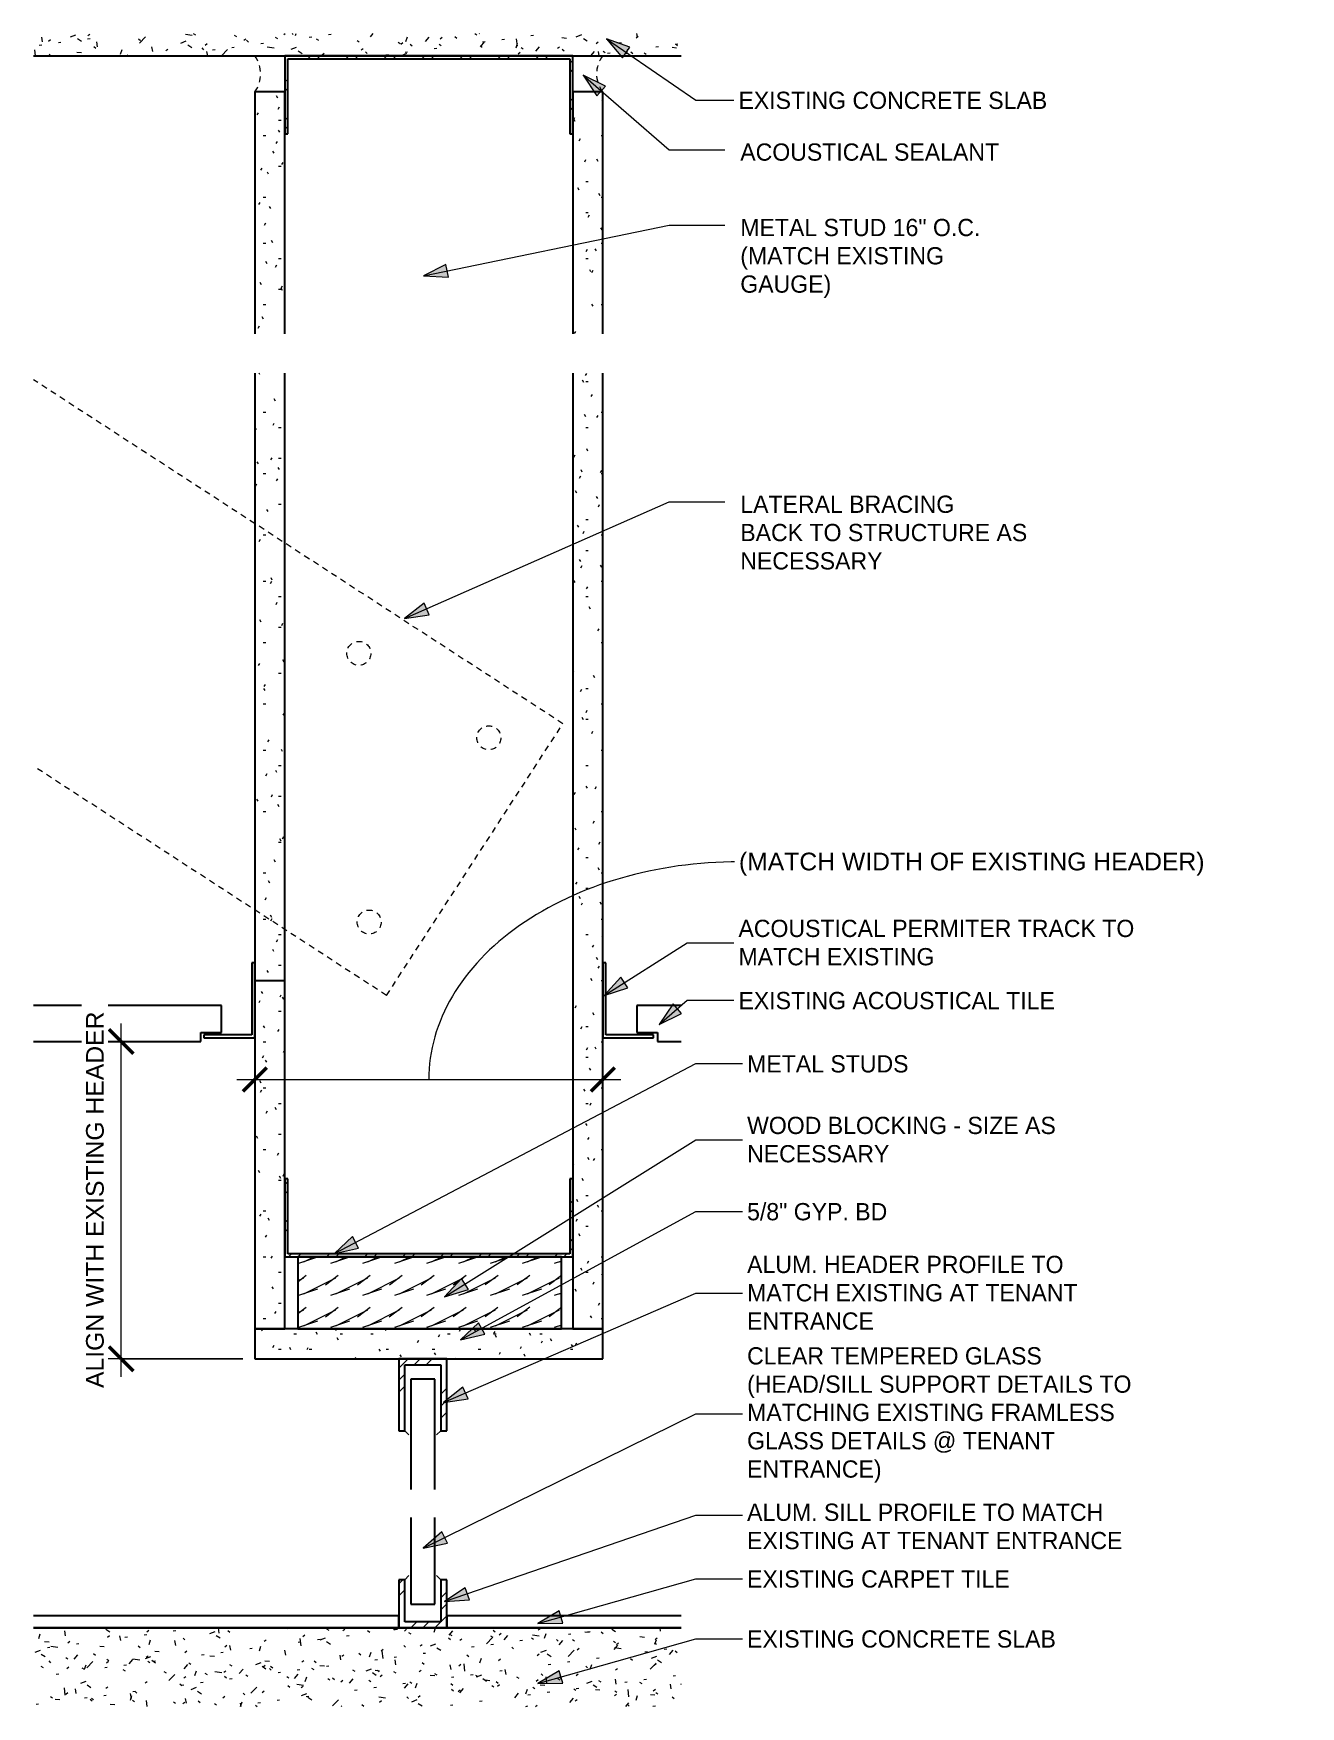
# Model space of a CAD drawing. Header units: inches. Extents: x 1756 to 10721, y -35 to 3002.
# Drawn here: x 10694.32 to 10720.73, y -1.64 to 33.21 of the extents above; entities that cross this region are included whole.
import ezdxf

# ---------------------------------------------------------------- set-up
doc = ezdxf.new("R2010")
doc.units = ezdxf.units.IN
doc.header["$MEASUREMENT"] = 0
doc.linetypes.add('Hidden 1_8_', pattern=[0.1875, 0.125, -0.0625])
for name, color, linetype, lineweight in [('A-ANNO-DIMS', 211, 'Continuous', 9), ('A-ANNO-DIMS-4', 211, 'Continuous', 9), ('A-ANNO-IDEN', 131, 'Continuous', 9), ('A-DETL-HDLN', 90, 'Hidden 1_8_', 9), ('A-GENM', 13, 'Continuous', 9), ('G-ANNO-TEXT', 231, 'Continuous', 9)]:
    doc.layers.add(name, color=color, linetype=linetype, lineweight=lineweight)
doc.styles.add('Arial_6', font='arial.ttf', dxfattribs={"height": 0.368825})
doc.styles.add('Century Gothic_2', font='GOTHIC.TTF', dxfattribs={"height": 0.359278})
doc.dimstyles.new('Linear_-_3_32__Arial_4', dxfattribs={"dimscale": 12, "dimtxt": 0.375, "dimasz": 0.041667, "dimexe": 0.03125, "dimexo": 0.020833, "dimgap": 0.020833, "dimtad": 1, "dimdec": 1, "dimrnd": 0.5, "dimzin": 1, "dimdsep": 46, "dimlunit": 4, "dimtxsty": 'Arial_6', "dimblk1": 'OBLIQUE', "dimblk2": 'OBLIQUE', "dimsah": 1, "dimcen": 0.09, "dimdle": 0.03125, "dimazin": 0, "dimtfac": 1, "dimtdec": 4, "dimtix": 1, "dimtmove": 1, "dimatfit": 3, "dimfxl": 1, "dimtvp": 1, "dimtfill": 1, "dimfrac": 2, "dimtolj": 1, "dimtzin": 0, "dimarcsym": 2})
doc.dimstyles.new('Linear_-_3_32__Arial_5', dxfattribs={"dimscale": 12, "dimtxt": 0.375, "dimasz": 0.041667, "dimexe": 0.03125, "dimexo": 0.020833, "dimgap": 0.020833, "dimtad": 1, "dimdec": 1, "dimrnd": 0.5, "dimzin": 1, "dimdsep": 46, "dimlunit": 4, "dimtxsty": 'Arial_6', "dimblk1": 'OBLIQUE', "dimblk2": 'OBLIQUE', "dimsah": 1, "dimcen": 0.09, "dimdle": 0.03125, "dimazin": 0, "dimtfac": 1, "dimtdec": 4, "dimtix": 1, "dimtmove": 0, "dimatfit": 3, "dimfxl": 1, "dimtvp": 1, "dimtfill": 1, "dimfrac": 2, "dimtolj": 1, "dimtzin": 0, "dimarcsym": 2})
pattern_1 = [(0, (-1557.53, 86.125), (1.28, 0.32), [0.053, -0.907, 0.053, -0.907, -5.12]), (0, (-1557.53, 86.125), (1.28, 0.32), [-1.92, 0.053, -1.867, 0.053, -0.907, -2.24]), (0, (-1557.53, 86.125), (1.28, 0.32), [-4.8, 0.053, -0.587, 0.053, -1.547]), (120, (-1557.05, 86.285), (-0.9171281, 0.9485125), [0.053, -0.907, 0.053, -0.907, -5.12]), (120, (-1557.05, 86.285), (-0.9171281, 0.9485125), [-1.92, 0.053, -1.867, 0.053, -0.907, -2.24]), (120, (-1557.05, 86.285), (-0.9171281, 0.9485125), [-4.8, 0.053, -0.587, 0.053, -1.547]), (240, (-1556.89, 86.925), (-0.3628719, -1.2685125), [0.053, -0.907, 0.053, -0.907, -5.12]), (240, (-1556.89, 86.925), (-0.3628719, -1.2685125), [-1.92, 0.053, -1.867, 0.053, -0.907, -2.24]), (240, (-1556.89, 86.925), (-0.3628719, -1.2685125), [-4.8, 0.053, -0.587, 0.053, -1.547])]
pattern_2 = [(50, (-1557.53, 86.125), (1.148029, -0.100436), [0.12, -1.32]), (355, (-1557.53, 86.125), (-0.221916, 1.203923), [0.096, -1.056]), (100.451, (-1557.434, 86.117), (0.925247, 1.103135), [0.102, -1.122]), (46.184, (-1557.53, 86.445), (1.70713, -0.264595), [0.18, -1.98]), (96.636, (-1557.387, 86.423), (1.495942, 1.558313), [0.153, -1.683]), (351.184, (-1557.53, 86.445), (1.495482, 1.55821), [0.144, -1.584]), (21, (-1557.37, 86.365), (0.955396, -0.644419), [0.12, -1.32]), (326, (-1557.37, 86.365), (0.389581, 1.160561), [0.096, -1.056]), (71.451, (-1557.29, 86.311), (1.34405, 0.516255), [0.102, -1.122]), (37.5, (-1557.53, 86.125), (0.0195392, 0.5330471), [0.053, -0.99, 0.053, -1.019, -1.06]), (37.5, (-1557.53, 86.125), (0.0195392, 0.5330471), [-2.115, 0.053, -1.007]), (7.5, (-1557.53, 86.125), (0.421192, 0.631378), [0.053, -0.558, 0.053, -0.966, -0.404]), (7.5, (-1557.53, 86.125), (0.421192, 0.631378), [-1.63, 0.053, -0.351]), (327.5, (-1557.886, 86.125), (0.854074, -0.0366302), [0.053, -0.347, 0.053, -1.195, -1.656]), (327.5, (-1557.886, 86.125), (0.854074, -0.0366302), [-1.648, 0.053, -1.603]), (317.5, (-1558.046, 86.125), (0.9329623, 0.159641), [0.053, -0.467, 0.053, -0.776, -1.176]), (317.5, (-1558.046, 86.125), (0.9329623, 0.159641), [-1.349, 0.053, -1.123])]
pattern_3 = [(45, (-1557.53, 86.125), (-0.3959798, 0.3959798), []), (45, (-1557.53, 86.725), (-0.3959798, 0.3959798), [])]
pattern_4 = [(45, (-1557.53, 86.125), (-0.707107, 0.707107), []), (45, (-1557.28, 86.125), (1e-16, 1.414214), []), (45, (-1557.78, 86.125), (1e-16, 1.414214), [])]

msp = doc.modelspace()

# ---------------------------------------------------------------- texts
at = {"layer": 'G-ANNO-TEXT', "color": 145, "char_height": 0.35928, "attachment_point": 1, "line_spacing_factor": 0.984117, "style": 'Century Gothic_2'}
for s, insert, width in [('ACOUSTICAL SEALANT', (10709.051, 30.922), 6.309), ('METAL STUD 16" O.C.\\P(MATCH EXISTING\\PGAUGE)', (10709.051, 29.351), 5.8275), ('LATERAL BRACING\\PBACK TO STRUCTURE AS\\PNECESSARY', (10709.051, 23.586), 6.6555)]:
    msp.add_mtext(s, dxfattribs=dict(at, insert=insert, width=width))

# ---------------------------------------------------------------- blocks, each defined once
blk = doc.blocks.new('Generic Models 15 - Generic Models 1-418320-Detail at Glass Wall')
at = {"layer": 'A-GENM'}
h = blk.add_hatch(dxfattribs=at)
h.set_pattern_fill('FP_9', color=256, style=0, pattern_type=2)
h.set_pattern_definition(pattern_1)
h.paths.add_polyline_path([(-1551.968, 26.955), (-1551.968, 31.996), (-1552.593, 31.996), (-1552.593, 26.955), (-1552.528, 26.955)], flags=0)
at = {"layer": 'A-GENM', "lineweight": 30}
for p, q in [((-1551.968, 31.996), (-1552.593, 31.996)), ((-1552.593, 31.996), (-1552.593, 26.955)), ((-1551.968, 26.955), (-1551.968, 31.996))]:
    blk.add_line(p, q, dxfattribs=at)
blk = doc.blocks.new('Generic Models 16 - Generic Models 1-418333-Detail at Glass Wall')
at = {"layer": 'A-GENM'}
h = blk.add_hatch(dxfattribs=at)
h.set_pattern_fill('FP_9', color=256, style=0, pattern_type=2)
h.set_pattern_definition(pattern_1)
h.paths.add_polyline_path([(-1558.659, 26.955), (-1558.593, 26.955), (-1558.593, 31.996), (-1559.218, 31.996), (-1559.218, 26.955)], flags=0)
at = {"layer": 'A-GENM', "lineweight": 30}
for p, q in [((-1559.218, 31.996), (-1559.218, 26.955)), ((-1558.593, 31.996), (-1559.218, 31.996)), ((-1558.593, 26.955), (-1558.593, 31.996))]:
    blk.add_line(p, q, dxfattribs=at)
blk = doc.blocks.new('Generic Models 23 - Generic Models 14-426160-Detail at Glass Wall')
at = {"layer": 'A-GENM'}
h = blk.add_hatch(dxfattribs=at)
h.set_pattern_fill('FP_10', color=256, style=0, pattern_type=2)
h.set_pattern_definition(pattern_2)
h.paths.add_polyline_path([(-1550.333, 32.746), (-1550.333, 33.213), (-1563.83, 33.213), (-1563.83, 32.746)], flags=0)
at = {"layer": 'A-GENM', "lineweight": 30}
blk.add_line((-1563.83, 32.746), (-1550.333, 32.746), dxfattribs=at)
blk = doc.blocks.new('Generic Models 24 - Generic Models 1-426197-Detail at Glass Wall')
at = {"layer": 'A-GENM'}
h = blk.add_hatch(dxfattribs=at)
h.set_pattern_fill('FP_11', color=256, style=0, pattern_type=2)
h.set_pattern_definition(pattern_3)
h.paths.add_polyline_path([(-1552.593, 31.121), (-1552.593, 32.746), (-1558.593, 32.746), (-1558.593, 31.121), (-1558.531, 31.121), (-1558.531, 32.684), (-1552.656, 32.684), (-1552.656, 31.121)], flags=0)
at = {"layer": 'A-GENM', "lineweight": 30}
for p, q in [((-1558.593, 32.746), (-1558.593, 31.121)), ((-1552.593, 32.746), (-1558.593, 32.746)), ((-1558.531, 31.121), (-1558.531, 32.684)), ((-1558.531, 32.684), (-1552.656, 32.684)), ((-1552.656, 32.684), (-1552.656, 31.121)), ((-1552.593, 31.121), (-1552.593, 32.746)), ((-1558.593, 31.121), (-1558.531, 31.121)), ((-1552.656, 31.121), (-1552.593, 31.121))]:
    blk.add_line(p, q, dxfattribs=at)
blk = doc.blocks.new('Generic Models 2 - Generic Models 1-418183-Detail at Glass Wall')
at = {"layer": 'A-GENM'}
h = blk.add_hatch(dxfattribs=at)
h.set_pattern_fill('FP_12', color=256, style=0, pattern_type=2)
h.set_pattern_definition([(216.87, (-1557.263, 86.791), (1.99899762, 1.33300357), [0.333, -2.999]), (206.565, (-1556.863, 86.591), (-0.6663489, -0.6663477), [0.745, -0.745]), (198.435, (-1556.863, 86.258), (-1.3325832, -0.6666093), [0.421, -1.686])])
h.paths.add_polyline_path([(-1552.823, 6.231), (-1552.823, 7.731), (-1558.323, 7.731), (-1558.323, 6.231)], flags=0)
at = {"layer": 'A-GENM', "lineweight": 30}
for p, q in [((-1558.323, 7.731), (-1558.323, 6.231)), ((-1552.823, 7.731), (-1558.323, 7.731)), ((-1552.823, 6.231), (-1552.823, 7.731)), ((-1558.323, 6.231), (-1552.823, 6.231))]:
    blk.add_line(p, q, dxfattribs=at)
blk = doc.blocks.new('Generic Models 4 - Generic Models 4-418208-Detail at Glass Wall')
at = {"layer": 'A-GENM', "lineweight": 30}
for p, q in [((-1555.468, 5.178), (-1555.968, 5.178)), ((-1555.968, 5.178), (-1555.968, 2.879)), ((-1555.468, 2.879), (-1555.468, 5.178))]:
    blk.add_line(p, q, dxfattribs=at)
blk = doc.blocks.new('Generic Models 7 - Generic Models 1-418247-Detail at Glass Wall')
at = {"layer": 'A-GENM'}
h = blk.add_hatch(dxfattribs=at)
h.set_pattern_fill('FP_13', color=256, style=0, pattern_type=2)
h.set_pattern_definition(pattern_4)
h.paths.add_polyline_path([(-1555.343, 4.106), (-1555.218, 4.106), (-1555.218, 5.606), (-1556.218, 5.606), (-1556.218, 4.106), (-1556.093, 4.106), (-1556.093, 5.481), (-1555.343, 5.481), (-1555.343, 5.178)], flags=0)
at = {"layer": 'A-GENM', "lineweight": 30}
for p, q in [((-1555.218, 5.606), (-1556.218, 5.606)), ((-1556.218, 5.606), (-1556.218, 4.106)), ((-1555.218, 4.106), (-1555.218, 5.606)), ((-1556.093, 4.106), (-1556.093, 5.481)), ((-1556.093, 5.481), (-1555.343, 5.481)), ((-1555.343, 5.481), (-1555.343, 4.106)), ((-1556.218, 4.106), (-1556.093, 4.106)), ((-1555.343, 4.106), (-1555.218, 4.106))]:
    blk.add_line(p, q, dxfattribs=at)
blk = doc.blocks.new('Generic Models 10 - Generic Models 1-418286-Detail at Glass Wall')
at = {"layer": 'A-GENM'}
h = blk.add_hatch(dxfattribs=at)
h.set_pattern_fill('FP_11', color=256, style=0, pattern_type=2)
h.set_pattern_definition(pattern_3)
h.paths.add_polyline_path([(-1552.593, 7.731), (-1552.593, 9.356), (-1552.656, 9.356), (-1552.656, 7.794), (-1558.531, 7.794), (-1558.531, 9.356), (-1558.593, 9.356), (-1558.593, 7.731), (-1552.823, 7.731)], flags=0)
at = {"layer": 'A-GENM', "lineweight": 30}
for p, q in [((-1558.593, 9.356), (-1558.593, 7.731)), ((-1558.531, 9.356), (-1558.593, 9.356)), ((-1558.531, 7.794), (-1558.531, 9.356)), ((-1552.593, 9.356), (-1552.656, 9.356)), ((-1552.656, 9.356), (-1552.656, 7.794)), ((-1552.593, 7.731), (-1552.593, 9.356)), ((-1558.593, 7.731), (-1552.593, 7.731)), ((-1552.656, 7.794), (-1558.531, 7.794))]:
    blk.add_line(p, q, dxfattribs=at)
blk = doc.blocks.new('Generic Models 15 - Generic Models 1-V13-Detail at Glass Wall')
at = {"layer": 'A-GENM'}
h = blk.add_hatch(dxfattribs=at)
h.set_pattern_fill('FP_9', color=256, style=0, pattern_type=2)
h.set_pattern_definition(pattern_1)
h.paths.add_polyline_path([(-1552.593, 6.231), (-1551.968, 6.231), (-1551.968, 26.138), (-1552.593, 26.138)], flags=0)
at = {"layer": 'A-GENM', "lineweight": 30}
for p, q in [((-1552.593, 26.138), (-1552.593, 6.231)), ((-1551.968, 6.231), (-1551.968, 26.138)), ((-1552.593, 6.231), (-1551.968, 6.231))]:
    blk.add_line(p, q, dxfattribs=at)
blk = doc.blocks.new('Generic Models 16 - Generic Models 1-V14-Detail at Glass Wall')
at = {"layer": 'A-GENM'}
h = blk.add_hatch(dxfattribs=at)
h.set_pattern_fill('FP_9', color=256, style=0, pattern_type=2)
h.set_pattern_definition(pattern_1)
h.paths.add_polyline_path([(-1558.593, 6.231), (-1558.593, 26.138), (-1559.218, 26.138), (-1559.218, 6.231)], flags=0)
at = {"layer": 'A-GENM', "lineweight": 30}
for p, q in [((-1559.218, 26.138), (-1559.218, 6.231)), ((-1558.593, 6.231), (-1558.593, 26.138)), ((-1559.218, 6.231), (-1558.593, 6.231))]:
    blk.add_line(p, q, dxfattribs=at)
blk = doc.blocks.new('Generic Models 12 - Generic Models 1-423557-Detail at Glass Wall')
at = {"layer": 'A-GENM'}
h = blk.add_hatch(dxfattribs=at)
h.set_pattern_fill('FP_9', color=256, style=0, pattern_type=2)
h.set_pattern_definition(pattern_1)
h.paths.add_polyline_path([(-1552.823, 5.606), (-1551.968, 5.606), (-1551.968, 6.231), (-1559.218, 6.231), (-1559.218, 5.606), (-1558.323, 5.606)], flags=0)
at = {"layer": 'A-GENM', "lineweight": 30}
for p, q in [((-1551.968, 6.231), (-1559.218, 6.231)), ((-1559.218, 6.231), (-1559.218, 5.606)), ((-1551.968, 5.606), (-1551.968, 6.231)), ((-1559.218, 5.606), (-1551.968, 5.606))]:
    blk.add_line(p, q, dxfattribs=at)
blk = doc.blocks.new('Generic Models 14 - Generic Models 1-424635-Detail at Glass Wall')
at = {"layer": 'A-GENM', "lineweight": 30}
for p, q in [((-1559.218, 13.856), (-1559.281, 13.856)), ((-1559.281, 13.856), (-1559.281, 12.356)), ((-1559.218, 12.294), (-1559.218, 13.856)), ((-1559.281, 12.356), (-1560.281, 12.356)), ((-1560.281, 12.356), (-1560.281, 12.294)), ((-1560.281, 12.294), (-1559.218, 12.294))]:
    blk.add_line(p, q, dxfattribs=at)
blk = doc.blocks.new('Generic Models 18 - Generic Models 1-424997-Detail at Glass Wall')
at = {"layer": 'A-GENM', "lineweight": 30}
for p, q in [((-1551.906, 13.856), (-1551.968, 13.856)), ((-1551.968, 13.856), (-1551.968, 12.294)), ((-1551.906, 12.356), (-1551.906, 13.856)), ((-1551.968, 12.294), (-1550.906, 12.294)), ((-1550.906, 12.356), (-1551.906, 12.356)), ((-1550.906, 12.294), (-1550.906, 12.356))]:
    blk.add_line(p, q, dxfattribs=at)
blk = doc.blocks.new('Generic Models 21 - Generic Models 1-425422-Detail at Glass Wall')
at = {"layer": 'A-GENM', "lineweight": 30}
for p, q in [((-1559.912, 12.966), (-1563.83, 12.966)), ((-1559.912, 12.403), (-1559.912, 12.966)), ((-1563.83, 12.216), (-1560.345, 12.216)), ((-1560.345, 12.216), (-1560.345, 12.403)), ((-1560.345, 12.403), (-1559.912, 12.403))]:
    blk.add_line(p, q, dxfattribs=at)
blk = doc.blocks.new('Generic Models 22 - Generic Models 1-425441-Detail at Glass Wall')
at = {"layer": 'A-GENM', "lineweight": 30}
for p, q in [((-1550.333, 12.966), (-1551.258, 12.966)), ((-1551.258, 12.966), (-1551.258, 12.403)), ((-1551.258, 12.403), (-1550.825, 12.403)), ((-1550.825, 12.403), (-1550.825, 12.216)), ((-1550.825, 12.216), (-1550.333, 12.216))]:
    blk.add_line(p, q, dxfattribs=at)
blk = doc.blocks.new('Generic Models 20 - Generic Models 1-426119-Detail at Glass Wall')
at = {"layer": 'A-GENM', "lineweight": 30}
for p, q in [((-1558.593, 13.481), (-1559.218, 13.481)), ((-1559.218, 13.481), (-1559.218, 6.231)), ((-1558.593, 6.231), (-1558.593, 13.481)), ((-1559.218, 6.231), (-1558.593, 6.231))]:
    blk.add_line(p, q, dxfattribs=at)
blk = doc.blocks.new('Generic Models 4 - Generic Models 4-V15-Detail at Glass Wall')
at = {"layer": 'A-GENM', "lineweight": 30}
for p, q in [((-1555.968, 2.297), (-1555.968, 0.493)), ((-1555.468, 0.493), (-1555.468, 2.297)), ((-1555.968, 0.493), (-1555.468, 0.493))]:
    blk.add_line(p, q, dxfattribs=at)
blk = doc.blocks.new('Generic Models 29 - Generic Models 1-418569-Detail at Glass Wall')
at = {"layer": 'A-GENM'}
h = blk.add_hatch(dxfattribs=at)
h.set_pattern_fill('FP_13', color=256, style=0, pattern_type=2)
h.set_pattern_definition(pattern_4)
h.paths.add_polyline_path([(-1555.218, 0), (-1555.218, 1), (-1555.343, 1), (-1555.343, 0.125), (-1556.093, 0.125), (-1556.093, 1), (-1556.218, 1), (-1556.218, 0), (-1555.931, 0)], flags=0)
at = {"layer": 'A-GENM', "lineweight": 30}
for p, q in [((-1556.093, 1), (-1556.218, 1)), ((-1556.218, 1), (-1556.218, 0)), ((-1556.093, 0.125), (-1556.093, 1)), ((-1555.218, 1), (-1555.343, 1)), ((-1555.343, 1), (-1555.343, 0.125)), ((-1555.218, 0), (-1555.218, 1)), ((-1556.218, 0), (-1555.218, 0)), ((-1555.343, 0.125), (-1556.093, 0.125))]:
    blk.add_line(p, q, dxfattribs=at)
blk = doc.blocks.new('Generic Models 13 - Generic Models 14-423849-Detail at Glass Wall')
at = {"layer": 'A-GENM', "lineweight": 30}
for p, q in [((-1555.218, 0.25), (-1555.218, 0)), ((-1550.333, 0.25), (-1555.218, 0.25)), ((-1555.218, 0), (-1550.333, 0))]:
    blk.add_line(p, q, dxfattribs=at)
blk = doc.blocks.new('Generic Models 6 - Generic Models 14-424242-Detail at Glass Wall')
at = {"layer": 'A-GENM', "lineweight": 30}
for p, q in [((-1556.218, 0.25), (-1563.83, 0.25)), ((-1563.83, 0), (-1556.218, 0)), ((-1556.218, 0), (-1556.218, 0.25))]:
    blk.add_line(p, q, dxfattribs=at)
blk = doc.blocks.new('Generic Models 11 - Generic Models 14-425511-Detail at Glass Wall')
at = {"layer": 'A-GENM'}
h = blk.add_hatch(dxfattribs=at)
h.set_pattern_fill('FP_10', color=256, style=0, pattern_type=2)
h.set_pattern_definition(pattern_2)
h.paths.add_polyline_path([(-1563.83, -1.639), (-1550.333, -1.639), (-1550.333, 0), (-1563.83, 0), (-1563.83, -0.594)], flags=0)
at = {"layer": 'A-GENM', "lineweight": 30}
blk.add_line((-1550.333, 0), (-1563.83, 0), dxfattribs=at)
blk = doc.blocks.new('DIMBLOCK22-Detail at Glass Wall')
at = {"layer": 'A-ANNO-DIMS-4', "lineweight": 50}
for p, q in [((10698.934, 11.421), (10699.184, 11.671)), ((10706.184, 11.421), (10706.434, 11.671)), ((10698.934, 11.421), (10698.684, 11.171)), ((10706.184, 11.421), (10705.934, 11.171))]:
    blk.add_line(p, q, dxfattribs=at)
at = {"layer": 'A-ANNO-DIMS-4'}
for p, q in [((10698.934, 11.524), (10698.934, 11.046)), ((10698.934, 11.421), (10698.934, 11.524)), ((10706.184, 11.524), (10706.184, 11.046)), ((10706.184, 11.421), (10706.184, 11.524)), ((10698.559, 11.421), (10706.559, 11.421))]:
    blk.add_line(p, q, dxfattribs=at)
blk.add_ellipse((10709.023, 11.421), major_axis=(6.464, 0), ratio=0.701962, start_param=1.570796, end_param=3.141593, dxfattribs=at)
at = {"layer": 'A-ANNO-DIMS-4', "color": 0, "insert": (10709.023, 16.148), "char_height": 0.36882, "width": 11.61, "attachment_point": 1, "line_spacing_factor": 0.938532, "style": 'Arial_6', "bg_fill": 3, "box_fill_scale": 1.25, "bg_fill_color": 0, "bg_fill_transparency": 0}
blk.add_mtext('(MATCH WIDTH OF EXISTING HEADER)', dxfattribs=at)
blk = doc.blocks.new('_Oblique')
at = {"color": 0, "linetype": 'ByBlock', "lineweight": -2}
blk.add_line((-0.5, -0.5), (0.5, 0.5), dxfattribs=at)
blk = doc.blocks.new('DIMBLOCK23-Detail at Glass Wall')
at = {"layer": 'A-ANNO-DIMS-4'}
for p, q in [((10696.147, 5.231), (10696.147, 12.591)), ((10696.043, 12.216), (10696.522, 12.216)), ((10696.147, 12.216), (10696.043, 12.216)), ((10698.684, 5.606), (10695.772, 5.606)), ((10696.147, 5.606), (10698.684, 5.606))]:
    blk.add_line(p, q, dxfattribs=at)
at = {"layer": 'A-ANNO-DIMS-4', "lineweight": 50}
for p, q in [((10696.147, 12.216), (10695.897, 12.466)), ((10696.147, 12.216), (10696.397, 11.966)), ((10696.147, 5.606), (10695.897, 5.856)), ((10696.147, 5.606), (10696.397, 5.356))]:
    blk.add_line(p, q, dxfattribs=at)
at = {"layer": 'A-ANNO-DIMS-4', "color": 0, "insert": (10695.418, 4.996), "char_height": 0.36882, "width": 9.39462, "attachment_point": 1, "rotation": 90, "line_spacing_factor": 0.938532, "style": 'Arial_6', "bg_fill": 3, "box_fill_scale": 1.25, "bg_fill_color": 0, "bg_fill_transparency": 0}
blk.add_mtext('ALIGN WITH EXISTING HEADER', dxfattribs=at)

# ---------------------------------------------------------------- hatches: boundary and pattern name
at = {"layer": 'A-ANNO-IDEN'}
for points in [[(10706.26, 33.099), (10706.597, 32.706), (10706.748, 32.928)], [(10706.213, 13.175), (10706.707, 13.329), (10706.563, 13.556)], [(10707.363, 12.571), (10707.829, 12.795), (10707.655, 12.998)], [(10700.593, 7.798), (10701.098, 7.912), (10700.973, 8.149)], [(10702.891, 6.897), (10703.386, 7.049), (10703.244, 7.276)], [(10703.223, 5.997), (10703.726, 6.119), (10703.597, 6.354)], [(10702.867, 4.694), (10703.379, 4.769), (10703.273, 5.015)], [(10702.441, 1.661), (10702.948, 1.762), (10702.83, 2.002)], [(10702.891, 0.548), (10703.407, 0.583), (10703.32, 0.837)], [(10704.833, 0.088), (10705.35, 0.095), (10705.277, 0.353)], [(10704.833, -1.162), (10705.35, -1.155), (10705.277, -0.897)]]:
    msp.add_hatch(color=256, dxfattribs=at).paths.add_polyline_path(points, flags=0)
at = {"layer": 'G-ANNO-TEXT'}
for points in [[(10705.775, 32.342), (10706.065, 31.914), (10706.24, 32.116)], [(10702.451, 28.165), (10702.968, 28.135), (10702.914, 28.397)], [(10702.057, 21.023), (10702.569, 21.102), (10702.461, 21.347)]]:
    msp.add_hatch(color=145, dxfattribs=at).paths.add_polyline_path(points, flags=0)

# ---------------------------------------------------------------- linework, layer by layer
at = {"layer": 'A-ANNO-IDEN'}
for p, q in [((10706.26, 33.099), (10706.597, 32.706)), ((10706.748, 32.928), (10706.26, 33.099)), ((10706.26, 33.099), (10708.127, 31.825)), ((10706.597, 32.706), (10706.748, 32.928)), ((10708.127, 31.825), (10709.013, 31.825)), ((10706.213, 13.175), (10707.946, 14.272)), ((10707.946, 14.272), (10709.013, 14.272)), ((10706.563, 13.556), (10706.213, 13.175)), ((10706.213, 13.175), (10706.707, 13.329)), ((10706.707, 13.329), (10706.563, 13.556)), ((10707.363, 12.571), (10707.946, 13.073)), ((10707.655, 12.998), (10707.363, 12.571)), ((10707.829, 12.795), (10707.655, 12.998)), ((10707.946, 13.073), (10709.013, 13.073)), ((10707.363, 12.571), (10707.829, 12.795)), ((10700.593, 7.798), (10708.127, 11.755)), ((10708.127, 11.755), (10709.193, 11.755)), ((10702.891, 6.897), (10708.127, 10.167)), ((10708.127, 10.167), (10709.193, 10.167)), ((10703.223, 5.997), (10708.127, 8.675)), ((10708.127, 8.675), (10709.193, 8.675)), ((10700.973, 8.149), (10700.593, 7.798)), ((10701.098, 7.912), (10700.973, 8.149)), ((10700.593, 7.798), (10701.098, 7.912)), ((10703.244, 7.276), (10702.891, 6.897)), ((10702.891, 6.897), (10703.386, 7.049)), ((10703.386, 7.049), (10703.244, 7.276)), ((10702.867, 4.694), (10708.127, 6.969)), ((10708.127, 6.969), (10709.193, 6.969)), ((10703.597, 6.354), (10703.223, 5.997)), ((10703.726, 6.119), (10703.597, 6.354)), ((10703.223, 5.997), (10703.726, 6.119)), ((10703.273, 5.015), (10702.867, 4.694)), ((10703.379, 4.769), (10703.273, 5.015)), ((10702.867, 4.694), (10703.379, 4.769)), ((10702.441, 1.661), (10708.127, 4.457)), ((10708.127, 4.457), (10709.193, 4.457)), ((10702.891, 0.548), (10708.127, 2.348)), ((10708.127, 2.348), (10709.193, 2.348)), ((10702.83, 2.002), (10702.441, 1.661)), ((10702.441, 1.661), (10702.948, 1.762)), ((10702.948, 1.762), (10702.83, 2.002)), ((10703.32, 0.837), (10702.891, 0.548)), ((10703.407, 0.583), (10703.32, 0.837)), ((10704.833, 0.088), (10708.127, 1.023)), ((10708.127, 1.023), (10709.193, 1.023)), ((10702.891, 0.548), (10703.407, 0.583)), ((10705.277, 0.353), (10704.833, 0.088)), ((10705.35, 0.095), (10705.277, 0.353)), ((10704.833, 0.088), (10705.35, 0.095)), ((10704.833, -1.162), (10708.127, -0.227)), ((10708.127, -0.227), (10709.193, -0.227)), ((10705.277, -0.897), (10704.833, -1.162)), ((10705.35, -1.155), (10705.277, -0.897)), ((10704.833, -1.162), (10705.35, -1.155))]:
    msp.add_line(p, q, dxfattribs=at)
at = {"layer": 'A-DETL-HDLN'}
for p, q in [((10705.355, 18.834), (10694.322, 25.999)), ((10701.679, 13.173), (10705.355, 18.834)), ((10701.679, 13.173), (10694.322, 17.95)), ((10702.059, 4.106), (10702.184, 3.981)), ((10702.809, 4.106), (10702.684, 3.981)), ((10702.809, 4.106), (10702.684, 3.981)), ((10702.059, 1), (10702.184, 1.125)), ((10702.809, 1), (10702.684, 1.125))]:
    msp.add_line(p, q, dxfattribs=at)
for centre in [(10701.103, 20.3), (10703.811, 18.541), (10701.318, 14.702)]:
    msp.add_circle(centre, 0.25, dxfattribs=at)
for centre, radius, start, end in [((10698.424, 32.371), 0.633, 323.6677, 36.3323), ((10706.669, 32.371), 0.613, 142.2698, 217.7302)]:
    msp.add_arc(centre, radius, start, end, dxfattribs=at)
at = {"layer": 'G-ANNO-TEXT', "color": 145}
for p, q in [((10705.775, 32.342), (10706.065, 31.914)), ((10706.24, 32.116), (10705.775, 32.342)), ((10705.775, 32.342), (10707.568, 30.788)), ((10706.065, 31.914), (10706.24, 32.116)), ((10707.568, 30.788), (10708.731, 30.788)), ((10702.451, 28.165), (10707.568, 29.218)), ((10707.568, 29.218), (10708.731, 29.218)), ((10702.914, 28.397), (10702.451, 28.165)), ((10702.968, 28.135), (10702.914, 28.397)), ((10702.451, 28.165), (10702.968, 28.135)), ((10702.057, 21.023), (10707.568, 23.453)), ((10707.568, 23.453), (10708.731, 23.453)), ((10702.461, 21.347), (10702.057, 21.023)), ((10702.569, 21.102), (10702.461, 21.347)), ((10702.057, 21.023), (10702.569, 21.102))]:
    msp.add_line(p, q, dxfattribs=at)

# ---------------------------------------------------------------- block references
at = {"layer": 'A-GENM'}
for name in ['Generic Models 23 - Generic Models 14-426160-Detail at Glass Wall', 'Generic Models 24 - Generic Models 1-426197-Detail at Glass Wall', 'Generic Models 16 - Generic Models 1-418333-Detail at Glass Wall', 'Generic Models 15 - Generic Models 1-418320-Detail at Glass Wall', 'Generic Models 16 - Generic Models 1-V14-Detail at Glass Wall', 'Generic Models 15 - Generic Models 1-V13-Detail at Glass Wall', 'Generic Models 14 - Generic Models 1-424635-Detail at Glass Wall', 'Generic Models 18 - Generic Models 1-424997-Detail at Glass Wall', 'Generic Models 20 - Generic Models 1-426119-Detail at Glass Wall', 'Generic Models 21 - Generic Models 1-425422-Detail at Glass Wall', 'Generic Models 22 - Generic Models 1-425441-Detail at Glass Wall', 'Generic Models 10 - Generic Models 1-418286-Detail at Glass Wall', 'Generic Models 2 - Generic Models 1-418183-Detail at Glass Wall', 'Generic Models 12 - Generic Models 1-423557-Detail at Glass Wall', 'Generic Models 7 - Generic Models 1-418247-Detail at Glass Wall', 'Generic Models 4 - Generic Models 4-418208-Detail at Glass Wall', 'Generic Models 4 - Generic Models 4-V15-Detail at Glass Wall', 'Generic Models 29 - Generic Models 1-418569-Detail at Glass Wall', 'Generic Models 6 - Generic Models 14-424242-Detail at Glass Wall', 'Generic Models 11 - Generic Models 14-425511-Detail at Glass Wall', 'Generic Models 13 - Generic Models 14-423849-Detail at Glass Wall']:
    msp.add_blockref(name, (12258.152, 0), dxfattribs=at)

msp.set_redraw_order([(e.dxf.handle, doc.entitydb.next_handle()) for e in msp.query("TEXT MTEXT ATTDEF DIMENSION ARC_DIMENSION")])  # texts and dimensions are drawn at this point

# ---------------------------------------------------------------- next in the draw order: texts
at = {"layer": 'A-ANNO-IDEN', "char_height": 0.35928, "attachment_point": 1, "line_spacing_factor": 0.984117, "style": 'Century Gothic_2', "bg_fill": 3, "box_fill_scale": 1.25, "bg_fill_color": 0, "bg_fill_transparency": 0}
for s, insert, width in [('EXISTING CONCRETE SLAB', (10709.013, 32), 7.272), ('ACOUSTICAL PERMITER TRACK TO\\PMATCH EXISTING', (10709.013, 14.75), 9.4635), ('EXISTING ACOUSTICAL TILE', (10709.013, 13.247), 7.4565), ('METAL STUDS', (10709.193, 11.929), 3.6405), ('WOOD BLOCKING - SIZE AS\\PNECESSARY', (10709.193, 10.646), 7.677), ('5/8" GYP. BD', (10709.193, 8.849), 3.564), ('ALUM. HEADER PROFILE TO\\PMATCH EXISTING AT TENANT\\PENTRANCE', (10709.193, 7.75), 7.8705), ('CLEAR TEMPERED GLASS\\P(HEAD/SILL SUPPORT DETAILS TO\\PMATCHING EXISTING FRAMLESS\\PGLASS DETAILS @ TENANT\\PENTRANCE)', (10709.193, 5.846), 8.9325), ('ALUM. SILL PROFILE TO MATCH\\PEXISTING AT TENANT ENTRANCE', (10709.193, 2.588), 8.784), ('EXISTING CARPET TILE', (10709.193, 1.198), 5.9535), ('EXISTING CONCRETE SLAB', (10709.193, -0.052), 7.272)]:
    msp.add_mtext(s, dxfattribs=dict(at, insert=insert, width=width))

# ---------------------------------------------------------------- next in the draw order: dimensions: what is measured, and where the dimension line sits
at = {"layer": 'A-ANNO-DIMS'}
dim = msp.add_linear_dim(base=(10706.184, 11.421), p1=(10698.934, 11.774), p2=(10706.184, 11.774), text='(MATCH WIDTH OF EXISTING HEADER)', dimstyle='Linear_-_3_32__Arial_4', override={"dimpost": '<>', "dimfxl": 7.25}, dxfattribs=at)
dim.commit()
dim.dimension.update_dxf_attribs({"geometry": 'DIMBLOCK22-Detail at Glass Wall', "text_midpoint": (10714.828, 15.903), "dimtype": 160})

# ---------------------------------------------------------------- next in the draw order: dimensions: what is measured, and where the dimension line sits
dim = msp.add_linear_dim(base=(10696.147, 12.216), p1=(10698.934, 5.606), p2=(10695.793, 12.216), angle=90, text='ALIGN WITH EXISTING HEADER', dimstyle='Linear_-_3_32__Arial_5', override={"dimpost": '<>', "dimfxl": 7.31782}, dxfattribs=at)
dim.commit()
dim.dimension.update_dxf_attribs({"geometry": 'DIMBLOCK23-Detail at Glass Wall', "text_midpoint": (10695.706, 8.911)})

doc.saveas('drawing.dxf')
